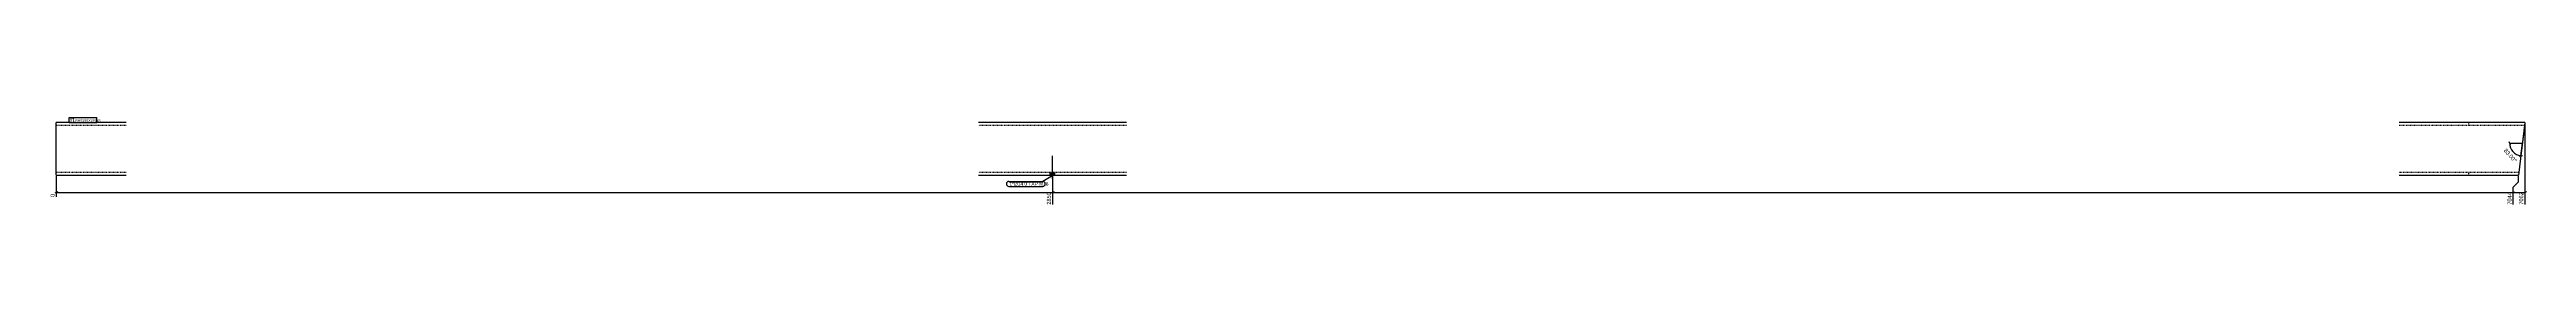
# Model space of a CAD drawing. Header units: millimetres. Extents: x 9 to 20277, y 7 to 257.
# Drawn here: x 13192 to 20277, y 7 to 257 of the extents above; entities that cross this region are included whole.
import ezdxf

# ---------------------------------------------------------------- set-up
doc = ezdxf.new("R2010")
doc.units = ezdxf.units.MM
doc.linetypes.add('DXK_LINE_DOT2', pattern=[3.9198, 1.9599, -1.9599])
for name, color, linetype in [('MÅLSÆTNING', 7, 'Continuous'), ('STÅL', 7, 'Continuous'), ('TEKST', 7, 'Continuous')]:
    doc.layers.add(name, color=color, linetype=linetype)
doc.styles.add('Arial Narrow', font='ARIALN.TTF', dxfattribs={"height": 0.2})

msp = doc.modelspace()

# ---------------------------------------------------------------- hatches: boundary and pattern name
at = {"layer": 'STÅL', "linetype": 'Continuous'}
msp.add_hatch(color=3, dxfattribs=at).paths.add_polyline_path([(16068, 100.7), (16054, 100.7), (16054, 92.7), (16068, 92.7)])

# ---------------------------------------------------------------- linework, layer by layer
at = {"layer": 'MÅLSÆTNING', "color": 7, "linetype": 'Continuous'}
for p, q in [((20272.5, 239.7), (20261.3, 148.1)), ((20272.9, 239.7), (20272.9, 9)), ((20231.5, 179.3), (20227.9, 188.3)), ((20229.7, 183.8), (20265.7, 183.8)), ((20256.6, 146.9), (20266, 149.4)), ((20261.3, 148.1), (20265.7, 183.8)), ((13211, 89.7), (13211, 30.9)), ((16061, 89.7), (16061, 9)), ((16061, 89.7), (16061, 9)), ((20239.5, 58.4), (20254.5, 73.4)), ((20254.5, 73.4), (20254.5, 89.7)), ((13215.5, 45.2), (13206.5, 41.6)), ((13211, 43.4), (16061, 43.4)), ((16065.5, 45.2), (16056.5, 41.6)), ((16056.5, 41.6), (16065.5, 45.2)), ((20235, 41.6), (20244, 45.2)), ((20239.5, 9), (20239.5, 58.4)), ((20239.5, 43.4), (20272.9, 43.4)), ((20277.4, 45.2), (20268.4, 41.6))]:
    msp.add_line(p, q, dxfattribs=at)
msp.add_arc((20265.7, 183.8), 36, 180, 263, dxfattribs=at)
at = {"layer": 'STÅL', "color": 2, "linetype": 'Continuous'}
for p, q in [((13411, 242.7), (13211, 242.7)), ((13211, 222.7), (13211, 242.7)), ((13211, 112.7), (13211, 222.7)), ((16273, 242.7), (15849, 242.7)), ((20272.9, 242.7), (19913, 242.7)), ((20272.9, 242.7), (20254.5, 92.7)), ((13211, 92.7), (13211, 112.7)), ((13211, 92.7), (13411, 92.7)), ((15849, 92.7), (16273, 92.7)), ((19913, 92.7), (20254.5, 92.7))]:
    msp.add_line(p, q, dxfattribs=at)
at = {"layer": 'STÅL', "color": 7, "linetype": 'DXK_LINE_DOT2'}
for p, q in [((13411, 234.7), (13211, 234.7)), ((16273, 234.7), (15849, 234.7)), ((20271.9, 234.7), (19913, 234.7)), ((20113, 234.7), (20113, 242.7)), ((13211, 101.6), (13211, 112.7)), ((13211, 100.7), (13211, 101.6)), ((13411, 100.7), (13211, 100.7)), ((13211, 94.2), (13211, 100.7)), ((16273, 100.7), (15849, 100.7)), ((20255.5, 100.7), (19913, 100.7)), ((20113, 92.7), (20113, 100.7))]:
    msp.add_line(p, q, dxfattribs=at)
at = {"layer": 'STÅL', "color": 3, "linetype": 'Continuous'}
for p, q in [((16061, 82.7), (16061, 147.7)), ((16054, 92.7), (16054, 100.7)), ((16068, 92.7), (16068, 100.7))]:
    msp.add_line(p, q, dxfattribs=at)

# ---------------------------------------------------------------- next in the draw order: wipeouts: each hides what was drawn before it
at = {"color": 0}
for points, layer in [([(20237.5, 129.5), (20250.1, 140.6), (20220.9, 173.6), (20208.3, 162.5)], 'MÅLSÆTNING'), ([(13262.1, 244.8), (13262.1, 255.3), (13250, 255.3), (13250, 244.8)], 'TEKST')]:
    msp.add_wipeout(points, dxfattribs=at).dxf.layer = layer
at = {"color": 0, "linetype": 'Continuous'}
for points in [[(13208.6, 40.6), (13191.8, 40.6), (13191.8, 28.5), (13208.6, 28.5)], [(20270.5, 40.6), (20253.7, 40.6), (20253.7, 6.6), (20270.5, 6.6)]]:
    msp.add_wipeout(points, dxfattribs=at).dxf.layer = 'MÅLSÆTNING'

# ---------------------------------------------------------------- next in the draw order: linework, layer by layer
at = {"layer": 'MÅLSÆTNING', "color": 7, "linetype": 'Continuous'}
for p, q in [((20239.5, 58.4), (20254.5, 73.4)), ((20254.5, 73.4), (20254.5, 89.7)), ((16061, 43.4), (20239.5, 43.4)), ((20235, 41.6), (20244, 45.2)), ((20239.5, 9), (20239.5, 58.4))]:
    msp.add_line(p, q, dxfattribs=at)

# ---------------------------------------------------------------- next in the draw order: texts
at = {"layer": 'MÅLSÆTNING', "color": 3, "style": 'Arial Narrow'}
msp.add_text('83.00°', height=11.45, rotation=-48.50088, dxfattribs=at).set_placement((20211.7, 162.3))
at = {"layer": 'MÅLSÆTNING', "color": 3, "linetype": 'Continuous', "style": 'Arial Narrow'}
for s, height, p in [('0', 11.5, (13206.2, 30.9)), ('7062', 11.45, (20268.1, 9))]:
    msp.add_text(s, height=height, rotation=90.00021, dxfattribs=at).set_placement(p)

# ---------------------------------------------------------------- next in the draw order: wipeouts: each hides what was drawn before it
at = {"color": 0}
msp.add_wipeout([(13262.1, 244.8), (13262.1, 255.3), (13250, 255.3), (13250, 244.8)], dxfattribs=at).dxf.layer = 'TEKST'

# ---------------------------------------------------------------- next in the draw order: wipeouts: each hides what was drawn before it
at = {"color": 0, "linetype": 'Continuous'}
for points in [[(16058.6, 40.6), (16041.8, 40.6), (16041.8, 6.6), (16058.6, 6.6)], [(20237.1, 40.6), (20220.3, 40.6), (20220.3, 6.6), (20237.1, 6.6)]]:
    msp.add_wipeout(points, dxfattribs=at).dxf.layer = 'MÅLSÆTNING'
at = {"color": 0}
msp.add_wipeout([(13325.6, 244.8), (13325.6, 252.3), (13265.3, 252.3), (13265.3, 244.8)], dxfattribs=at).dxf.layer = 'TEKST'

# ---------------------------------------------------------------- next in the draw order: texts
at = {"layer": 'MÅLSÆTNING', "color": 3, "linetype": 'Continuous', "style": 'Arial Narrow'}
for s, p in [('2850', (16056.2, 9)), ('7044', (20234.7, 9))]:
    msp.add_text(s, height=11.45, rotation=90.00021, dxfattribs=at).set_placement(p)

# ---------------------------------------------------------------- next in the draw order: wipeouts: each hides what was drawn before it
at = {"color": 0}
msp.add_wipeout([(13325.6, 244.8), (13325.6, 252.3), (13265.3, 252.3), (13265.3, 244.8)], dxfattribs=at).dxf.layer = 'TEKST'

# ---------------------------------------------------------------- next in the draw order: linework, layer by layer
at = {"layer": 'TEKST', "color": 7, "linetype": 'Continuous'}
for p, q in [((13248.2, 257.1), (13327.4, 257.1)), ((13248.2, 243), (13248.2, 257.1)), ((13248.2, 243), (13327.4, 243)), ((13327.4, 243), (13327.4, 257.1))]:
    msp.add_line(p, q, dxfattribs=at)

# ---------------------------------------------------------------- next in the draw order: texts
at = {"layer": 'TEKST', "color": 3, "style": 'Arial Narrow'}
for s, height, p in [('s1', 10.02, (13250, 244.8)), ('RHS150X150X8', 7.158, (13265.3, 244.8))]:
    msp.add_text(s, height=height, dxfattribs=at).set_placement(p)

# ---------------------------------------------------------------- next in the draw order: wipeouts: each hides what was drawn before it
at = {"color": 0}
msp.add_wipeout([(16031.2, 62.7), (16031.2, 73.2), (15937.9, 73.2), (15937.9, 62.7)], dxfattribs=at).dxf.layer = 'TEKST'

# ---------------------------------------------------------------- next in the draw order: wipeouts: each hides what was drawn before it
msp.add_wipeout([(16031.2, 62.7), (16031.2, 73.2), (15937.9, 73.2), (15937.9, 62.7)], dxfattribs=at).dxf.layer = 'TEKST'

# ---------------------------------------------------------------- next in the draw order: linework, layer by layer
at = {"layer": 'TEKST', "color": 7, "linetype": 'Continuous'}
for p, q in [((15936.1, 75), (16033, 75)), ((16061.6, 91.9), (16033, 75)), ((15936.1, 60.9), (16033, 60.9))]:
    msp.add_line(p, q, dxfattribs=at)
for centre, start, end in [((15936.1, 67.9), 90, 270), ((16033, 67.9), 270, 90)]:
    msp.add_arc(centre, 7.05, start, end, dxfattribs=at)

# ---------------------------------------------------------------- next in the draw order: texts
at = {"layer": 'TEKST', "color": 3, "style": 'Arial Narrow'}
msp.add_text('1*Ø14.0 TAP M16', height=10.021, dxfattribs=at).set_placement((15937.9, 62.7))

doc.saveas('drawing.dxf')
